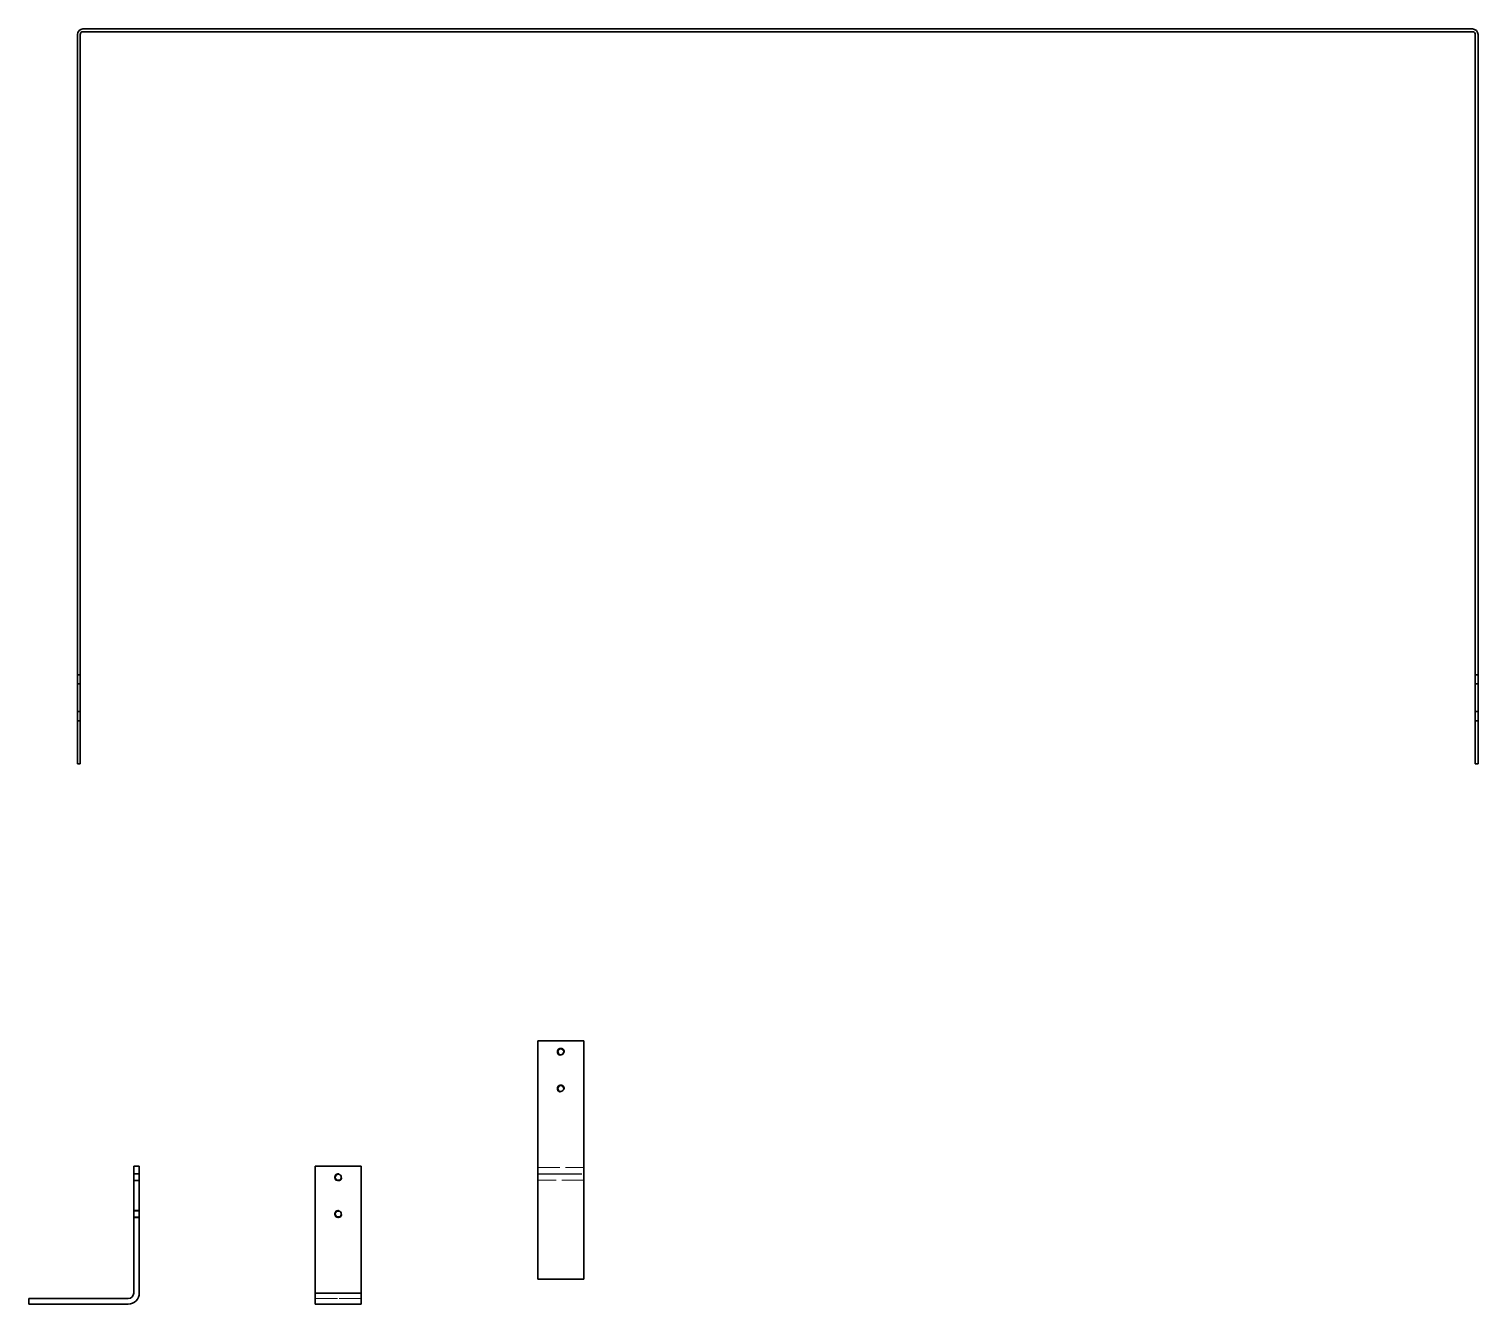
# Model space of a CAD drawing. Header units: millimetres. Extents: x 4 to 6792, y -31 to 4560.
# Drawn here: x 1302 to 2090, y 225 to 919 of the extents above; entities that cross this region are included whole.
import ezdxf

# ---------------------------------------------------------------- set-up
doc = ezdxf.new("R2010")
doc.units = ezdxf.units.MM
doc.linetypes.add('ACAD_ISO02W100', pattern=[15, 12, -3])
doc.linetypes.add('ACAD_ISO08W100', pattern=[36, 24, -3, 6, -3])
doc.layers.add('Hidden Edges', color=7, linetype='ACAD_ISO02W100', lineweight=35)
doc.layers.add('Visible Edges', color=7, linetype='Continuous', lineweight=50)

msp = doc.modelspace()

# ---------------------------------------------------------------- linework, layer by layer
at = {"layer": 'Hidden Edges', "linetype": 'ACAD_ISO02W100', "lineweight": 18}
for p, q in [((1578.58, 299.66), (1603.58, 299.66)), ((1361.74, 296.38), (1358.74, 296.38)), ((1361.74, 296), (1358.74, 296)), ((1358.74, 292.76), (1361.74, 292.76)), ((1358.74, 292.38), (1361.74, 292.38)), ((1603.58, 292.88), (1578.58, 292.88)), ((1361.74, 276.38), (1358.74, 276.38)), ((1361.74, 276), (1358.74, 276)), ((1358.74, 272.76), (1361.74, 272.76)), ((1358.74, 272.38), (1361.74, 272.38)), ((1482.51, 231.38), (1457.51, 231.38)), ((1457.51, 228.38), (1482.51, 228.38)), ((1482.51, 228.38), (1457.51, 228.38))]:
    msp.add_line(p, q, dxfattribs=at)
at = {"layer": 'Hidden Edges', "linetype": 'ACAD_ISO08W100', "lineweight": 25}
msp.add_line((1578.58, 296.27), (1603.58, 296.27), dxfattribs=at)
at = {"layer": 'Hidden Edges', "linetype": 'ACAD_ISO02W100', "lineweight": 18}
for centre, radius, start, end in [((1591.08, 362.66), 2, 349.97895, 219.51407), ((1591.08, 362.66), 1.62, 359.97312, 37.34829), ((1591.08, 362.66), 2, 233.01317, 238.314), ((1591.08, 362.66), 2, 243.7592, 259.99853), ((1591.08, 342.66), 2, 349.99472, 206.00045), ((1591.08, 342.66), 2, 349.99472, 206.00045), ((1591.08, 342.66), 2, 212.66087, 219.51086), ((1591.08, 342.66), 2, 212.66087, 219.51086), ((1591.08, 342.66), 2, 238.31823, 243.7628), ((1591.08, 342.66), 2, 238.31823, 243.7628), ((1591.08, 342.66), 2, 249.25698, 259.9999), ((1591.08, 342.66), 2, 249.25698, 259.9999), ((1591.08, 342.66), 1.62, 90, 95.87096), ((1591.08, 342.66), 1.62, 59.9822, 65.85134), ((1591.08, 342.66), 1.62, 29.99411, 37.35838), ((1591.08, 342.66), 1.62, 359.99288, 5.86167), ((1470.01, 294.38), 2, 161.0126, 204.26265), ((1470.01, 294.38), 2, 150.26124, 155.70968), ((1470.01, 294.38), 2, 215.01612, 221.66865), ((1470.01, 294.38), 2, 79.99216, 139.31283), ((1470.01, 294.38), 2, 258.2442, 285.24546), ((1470.01, 294.38), 2, 295.99979, 302.64849), ((1470.01, 294.38), 2, 309.48704, 349.98229), ((1470.01, 274.38), 2, 79.99381, 144.75432), ((1470.01, 274.38), 2, 150.25282, 204.25355), ((1470.01, 274.38), 2, 215.00839, 221.66145), ((1470.01, 274.38), 2, 247.29978, 258.24222), ((1470.01, 274.38), 2, 268.99025, 274.29625), ((1470.01, 274.38), 2, 279.74716, 349.99159), ((1470.01, 274.38), 1.62, 359.98961, 5.85854)]:
    msp.add_arc(centre, radius, start, end, dxfattribs=at)
at = {"layer": 'Visible Edges', "linetype": 'Continuous', "lineweight": 35}
for p, q in [((1328.1, 916.39), (1328.1, 519.39)), ((1328.1, 519.39), (1328.1, 916.39)), ((1329.6, 916.39), (1329.6, 519.39)), ((1329.6, 519.39), (1329.6, 916.39)), ((2087.1, 919.39), (1331.1, 919.39)), ((1331.1, 919.39), (2087.1, 919.39)), ((2087.1, 917.89), (1331.1, 917.89)), ((1331.1, 917.89), (2087.1, 917.89)), ((2088.6, 916.39), (2088.6, 519.39)), ((2088.6, 519.39), (2088.6, 916.39)), ((2090.1, 916.39), (2090.1, 519.39)), ((2090.1, 519.39), (2090.1, 916.39)), ((1328.1, 562.89), (1328.1, 567.89)), ((1328.1, 562.89), (1328.1, 567.89)), ((1329.6, 567.89), (1328.1, 567.89)), ((1329.6, 567.89), (1328.1, 567.89)), ((1329.6, 567.89), (1329.6, 562.89)), ((1329.6, 567.89), (1329.6, 562.89)), ((2088.6, 562.89), (2088.6, 567.89)), ((2088.6, 562.89), (2088.6, 567.89)), ((2090.1, 567.89), (2088.6, 567.89)), ((2090.1, 567.89), (2088.6, 567.89)), ((2090.1, 567.89), (2090.1, 562.89)), ((2090.1, 567.89), (2090.1, 562.89)), ((1328.1, 562.89), (1329.6, 562.89)), ((1328.1, 562.89), (1329.6, 562.89)), ((2088.6, 562.89), (2090.1, 562.89)), ((2088.6, 562.89), (2090.1, 562.89)), ((1328.1, 542.89), (1328.1, 547.89)), ((1328.1, 542.89), (1328.1, 547.89)), ((1329.6, 547.89), (1328.1, 547.89)), ((1329.6, 547.89), (1328.1, 547.89)), ((1329.6, 547.89), (1329.6, 542.89)), ((1329.6, 547.89), (1329.6, 542.89)), ((2088.6, 542.89), (2088.6, 547.89)), ((2088.6, 542.89), (2088.6, 547.89)), ((2090.1, 547.89), (2088.6, 547.89)), ((2090.1, 547.89), (2088.6, 547.89)), ((2090.1, 547.89), (2090.1, 542.89)), ((2090.1, 547.89), (2090.1, 542.89)), ((1328.1, 542.89), (1329.6, 542.89)), ((1328.1, 542.89), (1329.6, 542.89)), ((2088.6, 542.89), (2090.1, 542.89)), ((2088.6, 542.89), (2090.1, 542.89)), ((1329.6, 519.39), (1328.1, 519.39)), ((1328.1, 519.39), (1329.6, 519.39)), ((2090.1, 519.39), (2088.6, 519.39)), ((2088.6, 519.39), (2090.1, 519.39)), ((1603.58, 368.66), (1578.58, 368.66)), ((1603.58, 368.66), (1578.58, 368.66)), ((1578.58, 368.66), (1578.58, 238.88)), ((1578.58, 368.66), (1578.58, 238.88)), ((1603.58, 238.88), (1603.58, 368.66)), ((1603.58, 238.88), (1603.58, 368.66)), ((1358.74, 300.38), (1361.74, 300.38)), ((1361.74, 300.38), (1358.74, 300.38)), ((1358.74, 231.38), (1358.74, 300.38)), ((1358.74, 300.38), (1358.74, 231.38)), ((1361.74, 231.38), (1361.74, 300.38)), ((1361.74, 300.38), (1361.74, 231.38)), ((1482.51, 300.38), (1457.51, 300.38)), ((1457.51, 300.38), (1457.51, 231.38)), ((1482.51, 300.38), (1457.51, 300.38)), ((1457.51, 231.38), (1457.51, 300.38)), ((1482.51, 231.38), (1482.51, 300.38)), ((1482.51, 300.38), (1482.51, 231.38)), ((1358.74, 292.38), (1358.74, 296.38)), ((1358.74, 292.76), (1358.74, 296)), ((1361.74, 296.38), (1361.74, 292.38)), ((1361.74, 296), (1361.74, 292.76)), ((1358.74, 272.38), (1358.74, 276.38)), ((1358.74, 272.76), (1358.74, 276)), ((1361.74, 276.38), (1361.74, 272.38)), ((1361.74, 276), (1361.74, 272.76)), ((1578.58, 238.88), (1603.58, 238.88)), ((1578.58, 238.88), (1603.58, 238.88)), ((1457.51, 231.38), (1482.51, 231.38)), ((1457.51, 225.38), (1457.51, 231.38)), ((1457.51, 228.38), (1457.51, 231.38)), ((1482.51, 225.38), (1482.51, 231.38)), ((1482.51, 228.38), (1482.51, 231.38)), ((1301.74, 228.38), (1355.74, 228.38)), ((1301.74, 225.38), (1301.74, 228.38)), ((1301.74, 228.38), (1301.74, 225.38)), ((1355.74, 228.38), (1301.74, 228.38)), ((1355.74, 225.38), (1301.74, 225.38)), ((1301.74, 225.38), (1355.74, 225.38)), ((1457.51, 225.38), (1457.51, 228.38)), ((1482.51, 225.38), (1457.51, 225.38)), ((1482.51, 225.38), (1457.51, 225.38)), ((1482.51, 228.38), (1482.51, 225.38))]:
    msp.add_line(p, q, dxfattribs=at)
at = {"layer": 'Visible Edges', "linetype": 'ACAD_ISO08W100', "lineweight": 25}
msp.add_line((1578.58, 296.27), (1603.58, 296.27), dxfattribs=at)
at = {"layer": 'Visible Edges', "linetype": 'Continuous', "lineweight": 35}
for centre in [(1591.08, 362.66), (1591.08, 342.66), (1470.01, 294.38), (1470.01, 294.38), (1470.01, 274.38)]:
    msp.add_circle(centre, 1.62, dxfattribs=at)
for centre, radius, start, end in [((1331.1, 916.39), 3, 90, 180), ((1331.1, 916.39), 3, 90, 180), ((1331.1, 916.39), 1.5, 90, 180), ((1331.1, 916.39), 1.5, 90, 180), ((2087.1, 916.39), 3, 0, 90), ((2087.1, 916.39), 3, 0, 90), ((2087.1, 916.39), 1.5, 0, 90), ((2087.1, 916.39), 1.5, 0, 90), ((1591.08, 362.66), 1.62, 37.34829, 359.97312), ((1591.08, 342.66), 1.62, 95.87096, 359.99288), ((1591.08, 342.66), 1.62, 65.85134, 90), ((1591.08, 342.66), 1.62, 37.35838, 59.9822), ((1591.08, 342.66), 1.62, 5.86167, 29.99411), ((1470.01, 274.38), 1.62, 90, 359.98961), ((1470.01, 274.38), 1.62, 5.85854, 90), ((1355.74, 231.38), 6, 270, 0), ((1355.74, 231.38), 6, 270, 0), ((1355.74, 231.38), 3, 270, 0), ((1355.74, 231.38), 3, 270, 0)]:
    msp.add_arc(centre, radius, start, end, dxfattribs=at)
at = {"layer": 'Visible Edges', "linetype": 'Continuous', "lineweight": 18}
for centre, start, end in [((1591.08, 362.66), 349.97895, 259.99853), ((1591.08, 362.66), 219.51407, 233.01317), ((1591.08, 362.66), 238.314, 243.7592), ((1591.08, 342.66), 349.99472, 259.9999), ((1591.08, 342.66), 349.99472, 259.9999), ((1591.08, 342.66), 206.00045, 212.66087), ((1591.08, 342.66), 206.00045, 212.66087), ((1591.08, 342.66), 219.51086, 238.31823), ((1591.08, 342.66), 219.51086, 238.31823), ((1591.08, 342.66), 243.7628, 249.25698), ((1591.08, 342.66), 243.7628, 249.25698), ((1470.01, 294.38), 79.99216, 349.98229), ((1470.01, 294.38), 155.70968, 161.0126), ((1470.01, 294.38), 204.26265, 215.01612), ((1470.01, 294.38), 139.31283, 150.26124), ((1470.01, 294.38), 221.66865, 258.2442), ((1470.01, 294.38), 285.24546, 295.99979), ((1470.01, 294.38), 302.64849, 309.48704), ((1470.01, 274.38), 79.99381, 349.99159), ((1470.01, 274.38), 204.25355, 215.00839), ((1470.01, 274.38), 144.75432, 150.25282), ((1470.01, 274.38), 221.66145, 247.29978), ((1470.01, 274.38), 258.24222, 268.99025), ((1470.01, 274.38), 274.29625, 279.74716)]:
    msp.add_arc(centre, 2, start, end, dxfattribs=at)

doc.saveas('drawing.dxf')
